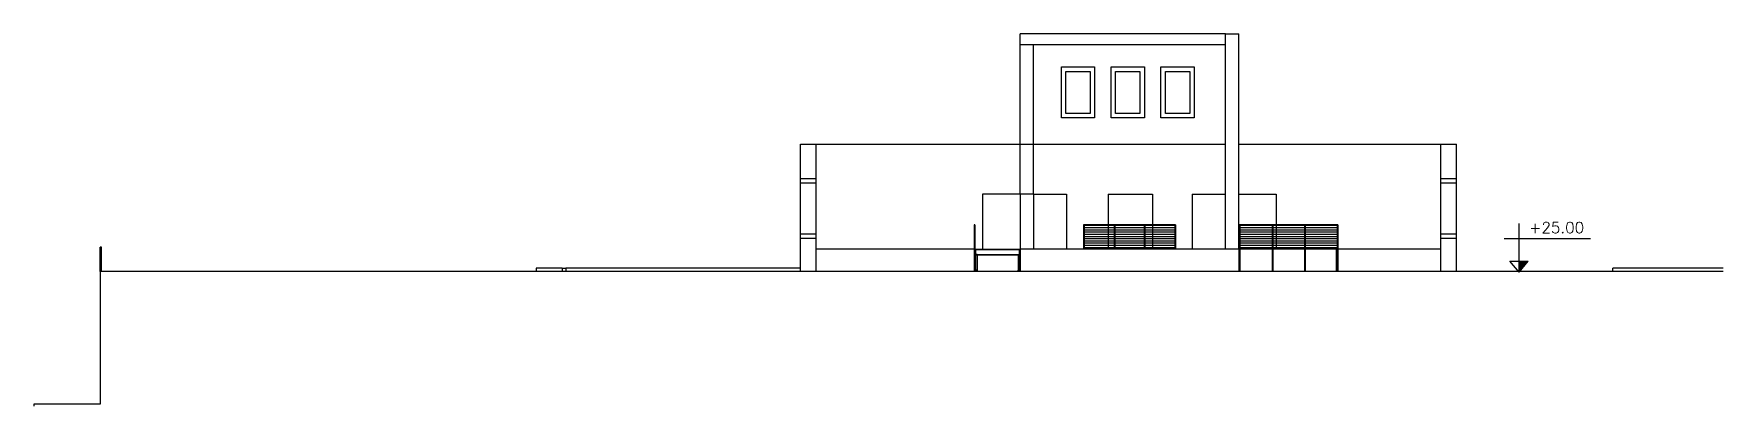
# Model space of a CAD drawing. Header units: millimetres. Extents: x 55520 to 96084, y -58491 to -49645.
# Drawn here: x 60505.9 to 60582.3, y -57349.1 to -57332.3 of the extents above; entities that cross this region are included whole.
import ezdxf
from ezdxf.enums import TextEntityAlignment as Align

# ---------------------------------------------------------------- set-up
doc = ezdxf.new("R2010")
doc.units = ezdxf.units.MM
for name, color, linetype in [('Alvenaria Corte', 30, 'Continuous'), ('Alvenaria Vista', 40, 'Continuous'), ('ARQ-SÍMBOLOS', 2, 'Continuous'), ('ARQ-TEXTO2', 2, 'Continuous'), ('Esquadrias', 241, 'Continuous'), ('Linha Fina', 100, 'Continuous'), ('Pilares', 181, 'Continuous')]:
    doc.layers.add(name, color=color, linetype=linetype)
doc.layers.add('Intervenções', color=1, linetype='Continuous', true_color=0xff0000)
doc.styles.add('ROMANS', font='romans.shx')

# ---------------------------------------------------------------- blocks, each defined once
blk = doc.blocks.new('Nível_Fachada')
at = {"layer": 'ARQ-SÍMBOLOS'}
h = blk.add_hatch(color=1, dxfattribs=at)
h.dxf.hatch_style = 1
h.paths.add_polyline_path([(0.167, 0.202), (0, 0.202), (0, 0)])
at = {"layer": 'ARQ-SÍMBOLOS', "color": 1}
for p, q in [((-0.271, 0.613), (1.29, 0.613)), ((0, 0), (0, 0.884)), ((-0.167, 0.202), (0.167, 0.202)), ((0, 0), (-0.167, 0.202)), ((0, 0), (0.167, 0.202))]:
    blk.add_line(p, q, dxfattribs=at)
at = {"layer": 'ARQ-TEXTO2', "style": 'ROMANS'}
blk.add_attdef('NIVEL-ACABADO', text='', height=0.2, dxfattribs=at).set_placement((0.182, 0.647), align=Align.BOTTOM_LEFT)

msp = doc.modelspace()

# ---------------------------------------------------------------- linework, layer by layer
at = {"layer": 'Alvenaria Corte'}
for p, q in [((60559.758, -57342.011), (60559.758, -57332.261)), ((60559.758, -57332.261), (60560.358, -57332.261)), ((60560.358, -57342.011), (60560.358, -57332.261)), ((60540.549, -57337.261), (60541.248, -57337.261)), ((60540.549, -57338.811), (60540.549, -57337.261)), ((60541.248, -57338.811), (60541.248, -57337.261)), ((60550.473, -57339.511), (60550.473, -57337.261)), ((60550.473, -57337.261), (60551.073, -57337.261)), ((60551.073, -57339.511), (60551.073, -57337.261)), ((60569.501, -57337.261), (60570.201, -57337.261)), ((60569.501, -57338.811), (60569.501, -57337.261)), ((60570.201, -57338.811), (60570.201, -57337.261)), ((60540.549, -57338.811), (60541.248, -57338.811)), ((60551.073, -57339.511), (60550.473, -57339.511)), ((60569.501, -57338.811), (60570.201, -57338.811)), ((60540.549, -57343.011), (60540.549, -57341.511)), ((60540.549, -57341.511), (60541.248, -57341.511)), ((60541.248, -57343.011), (60541.248, -57341.511)), ((60569.501, -57343.011), (60569.501, -57341.511)), ((60569.501, -57341.511), (60570.201, -57341.511)), ((60570.201, -57343.011), (60570.201, -57341.511)), ((60529.768, -57342.861), (60529.768, -57343.011)), ((60529.768, -57342.861), (60529.932, -57342.861)), ((60529.932, -57342.861), (60529.932, -57343.011))]:
    msp.add_line(p, q, dxfattribs=at)
at = {"layer": 'Alvenaria Vista'}
for p, q in [((60550.473, -57337.261), (60550.473, -57332.261)), ((60559.758, -57332.261), (60550.473, -57332.261)), ((60541.248, -57337.261), (60550.473, -57337.261)), ((60551.073, -57337.261), (60559.758, -57337.261)), ((60560.358, -57337.261), (60569.501, -57337.261)), ((60540.549, -57341.311), (60540.549, -57339.011)), ((60541.248, -57341.311), (60541.248, -57339.011)), ((60548.773, -57339.511), (60548.773, -57342.011)), ((60550.473, -57339.511), (60548.773, -57339.511)), ((60550.473, -57339.511), (60550.473, -57342.011)), ((60551.073, -57339.511), (60551.073, -57342.011)), ((60551.073, -57339.511), (60552.573, -57339.511)), ((60552.573, -57339.511), (60552.573, -57342.011)), ((60554.456, -57339.511), (60554.456, -57342.011)), ((60554.456, -57339.511), (60556.456, -57339.511)), ((60556.456, -57339.511), (60556.456, -57342.011)), ((60558.258, -57339.511), (60558.258, -57342.011)), ((60558.258, -57339.511), (60559.758, -57339.511)), ((60560.358, -57339.511), (60562.058, -57339.511)), ((60562.058, -57339.511), (60562.058, -57342.011)), ((60569.501, -57341.311), (60569.501, -57339.011)), ((60570.201, -57341.311), (60570.201, -57339.011)), ((60548.458, -57342.011), (60541.248, -57342.011)), ((60550.473, -57342.011), (60550.458, -57342.011)), ((60564.818, -57342.011), (60560.358, -57342.011)), ((60564.768, -57342.011), (60564.768, -57343.011)), ((60569.501, -57342.011), (60564.848, -57342.011))]:
    msp.add_line(p, q, dxfattribs=at)
at = {"layer": 'Alvenaria Vista', "color": 1}
for p, q in [((60559.758, -57332.761), (60550.473, -57332.761)), ((60551.073, -57337.261), (60551.073, -57332.761))]:
    msp.add_line(p, q, dxfattribs=at)
for points in [[(60552.343, -57333.761), (60553.843, -57333.761), (60553.843, -57336.061), (60552.343, -57336.061)], [(60554.593, -57333.761), (60556.093, -57333.761), (60556.093, -57336.061), (60554.593, -57336.061)], [(60556.843, -57333.761), (60558.343, -57333.761), (60558.343, -57336.061), (60556.843, -57336.061)]]:
    msp.add_lwpolyline(points, close=True, dxfattribs=at)
at = {"layer": 'Esquadrias'}
for p, q in [((60540.549, -57339.011), (60540.549, -57338.811)), ((60540.549, -57339.011), (60541.248, -57339.011)), ((60541.248, -57339.011), (60541.248, -57338.811)), ((60569.501, -57339.011), (60569.501, -57338.811)), ((60569.501, -57339.011), (60570.201, -57339.011)), ((60570.201, -57339.011), (60570.201, -57338.811)), ((60540.549, -57341.311), (60541.248, -57341.311)), ((60540.549, -57341.511), (60540.549, -57341.311)), ((60541.248, -57341.511), (60541.248, -57341.311)), ((60569.501, -57341.311), (60570.201, -57341.311)), ((60569.501, -57341.511), (60569.501, -57341.311)), ((60570.201, -57341.511), (60570.201, -57341.311)), ((60508.93, -57341.911), (60508.88, -57341.911)), ((60508.88, -57343.011), (60508.88, -57341.911)), ((60508.93, -57343.011), (60508.93, -57341.911))]:
    msp.add_line(p, q, dxfattribs=at)
at = {"layer": 'Intervenções'}
for p, q in [((60548.393, -57340.911), (60548.393, -57343.011)), ((60548.423, -57340.911), (60548.393, -57340.911)), ((60548.423, -57340.911), (60548.423, -57343.011)), ((60553.343, -57340.911), (60553.343, -57342.011)), ((60557.503, -57340.911), (60553.343, -57340.911)), ((60553.373, -57340.911), (60553.373, -57342.011)), ((60554.725, -57340.941), (60553.373, -57340.941)), ((60554.725, -57341.041), (60553.373, -57341.041)), ((60554.725, -57340.911), (60554.725, -57342.011)), ((60554.755, -57340.911), (60554.755, -57342.011)), ((60556.091, -57340.941), (60554.755, -57340.941)), ((60556.091, -57341.041), (60554.755, -57341.041)), ((60556.091, -57340.911), (60556.091, -57342.011)), ((60556.121, -57340.911), (60556.121, -57342.011)), ((60557.473, -57340.941), (60556.121, -57340.941)), ((60557.473, -57341.041), (60556.121, -57341.041)), ((60557.473, -57340.911), (60557.473, -57342.011)), ((60557.503, -57340.911), (60557.503, -57342.011)), ((60564.848, -57340.911), (60560.388, -57340.911)), ((60560.388, -57343.011), (60560.388, -57340.911)), ((60560.418, -57343.011), (60560.418, -57340.911)), ((60561.87, -57340.941), (60560.418, -57340.941)), ((60561.87, -57341.041), (60560.418, -57341.041)), ((60561.87, -57340.911), (60561.87, -57343.011)), ((60561.9, -57340.911), (60561.9, -57343.011)), ((60563.337, -57340.941), (60561.9, -57340.941)), ((60563.337, -57341.041), (60561.9, -57341.041)), ((60563.337, -57340.911), (60563.337, -57343.011)), ((60563.367, -57340.911), (60563.367, -57343.011)), ((60564.818, -57340.941), (60563.367, -57340.941)), ((60564.818, -57341.041), (60563.367, -57341.041)), ((60564.818, -57340.911), (60564.818, -57343.011)), ((60564.848, -57340.911), (60564.848, -57343.011)), ((60554.725, -57341.141), (60553.373, -57341.141)), ((60554.725, -57341.241), (60553.373, -57341.241)), ((60554.725, -57341.341), (60553.373, -57341.341)), ((60554.725, -57341.441), (60553.373, -57341.441)), ((60554.725, -57341.541), (60553.373, -57341.541)), ((60554.725, -57341.641), (60553.373, -57341.641)), ((60554.725, -57341.741), (60553.373, -57341.741)), ((60556.091, -57341.141), (60554.755, -57341.141)), ((60556.091, -57341.241), (60554.755, -57341.241)), ((60556.091, -57341.341), (60554.755, -57341.341)), ((60556.091, -57341.441), (60554.755, -57341.441)), ((60556.091, -57341.541), (60554.755, -57341.541)), ((60556.091, -57341.641), (60554.755, -57341.641)), ((60556.091, -57341.741), (60554.755, -57341.741)), ((60557.473, -57341.141), (60556.121, -57341.141)), ((60557.473, -57341.241), (60556.121, -57341.241)), ((60557.473, -57341.341), (60556.121, -57341.341)), ((60557.473, -57341.441), (60556.121, -57341.441)), ((60557.473, -57341.541), (60556.121, -57341.541)), ((60557.473, -57341.641), (60556.121, -57341.641)), ((60557.473, -57341.741), (60556.121, -57341.741)), ((60561.87, -57341.141), (60560.418, -57341.141)), ((60561.87, -57341.241), (60560.418, -57341.241)), ((60561.87, -57341.341), (60560.418, -57341.341)), ((60561.87, -57341.441), (60560.418, -57341.441)), ((60561.87, -57341.541), (60560.418, -57341.541)), ((60561.87, -57341.641), (60560.418, -57341.641)), ((60561.87, -57341.741), (60560.418, -57341.741)), ((60563.337, -57341.141), (60561.9, -57341.141)), ((60563.337, -57341.241), (60561.9, -57341.241)), ((60563.337, -57341.341), (60561.9, -57341.341)), ((60563.337, -57341.441), (60561.9, -57341.441)), ((60563.337, -57341.541), (60561.9, -57341.541)), ((60563.337, -57341.641), (60561.9, -57341.641)), ((60563.337, -57341.741), (60561.9, -57341.741)), ((60564.818, -57341.141), (60563.367, -57341.141)), ((60564.818, -57341.241), (60563.367, -57341.241)), ((60564.818, -57341.341), (60563.367, -57341.341)), ((60564.818, -57341.441), (60563.367, -57341.441)), ((60564.818, -57341.541), (60563.367, -57341.541)), ((60564.818, -57341.641), (60563.367, -57341.641)), ((60564.818, -57341.741), (60563.367, -57341.741)), ((60548.463, -57342.256), (60548.463, -57342.951)), ((60548.533, -57342.022), (60550.383, -57342.022)), ((60548.533, -57342.25), (60550.383, -57342.25)), ((60548.533, -57342.256), (60548.533, -57342.951)), ((60548.533, -57342.256), (60550.383, -57342.256)), ((60550.383, -57342.256), (60550.383, -57342.951)), ((60550.453, -57342.256), (60550.453, -57342.951)), ((60554.725, -57341.841), (60553.373, -57341.841)), ((60554.725, -57341.941), (60553.373, -57341.941)), ((60556.091, -57341.841), (60554.755, -57341.841)), ((60556.091, -57341.941), (60554.755, -57341.941)), ((60557.473, -57341.841), (60556.121, -57341.841)), ((60557.473, -57341.941), (60556.121, -57341.941)), ((60561.87, -57341.841), (60560.418, -57341.841)), ((60561.87, -57341.941), (60560.418, -57341.941)), ((60563.337, -57341.841), (60561.9, -57341.841)), ((60563.337, -57341.941), (60561.9, -57341.941)), ((60564.818, -57341.841), (60563.367, -57341.841)), ((60564.818, -57341.941), (60563.367, -57341.941))]:
    msp.add_line(p, q, dxfattribs=at)
msp.add_lwpolyline([(60550.45, -57342.016), (60548.465, -57342.016, 0.414214), (60548.463, -57342.019), (60548.463, -57342.031, -1), (60548.458, -57342.031), (60548.458, -57342.014, -0.414214), (60548.46, -57342.011), (60550.455, -57342.011, -0.414214), (60550.458, -57342.014), (60550.458, -57342.031, -1), (60550.453, -57342.031), (60550.453, -57342.019, 0.414214)], format="xyb", close=True, dxfattribs=at)
for points in [[(60548.533, -57342.016), (60548.463, -57342.016), (60548.463, -57342.256), (60548.533, -57342.256), (60548.533, -57342.25), (60548.469, -57342.25), (60548.469, -57342.022), (60548.533, -57342.022)], [(60550.383, -57342.016), (60550.453, -57342.016), (60550.453, -57342.256), (60550.383, -57342.256), (60550.383, -57342.25), (60550.447, -57342.25), (60550.447, -57342.022), (60550.383, -57342.022)], [(60548.463, -57342.951), (60548.533, -57342.951), (60548.533, -57342.961), (60548.463, -57342.961)], [(60548.463, -57342.961), (60548.533, -57342.961), (60548.533, -57343.011), (60548.463, -57343.011)], [(60550.383, -57342.951), (60550.453, -57342.951), (60550.453, -57342.961), (60550.383, -57342.961)], [(60550.383, -57342.961), (60550.453, -57342.961), (60550.453, -57343.011), (60550.383, -57343.011)]]:
    msp.add_lwpolyline(points, close=True, dxfattribs=at)
at = {"layer": 'Linha Fina'}
for p, q in [((60528.59, -57342.861), (60528.59, -57343.011)), ((60529.768, -57342.861), (60528.59, -57342.861)), ((60540.549, -57342.861), (60529.932, -57342.861)), ((60577.278, -57343.011), (60577.278, -57342.861)), ((60582.268, -57342.861), (60577.278, -57342.861))]:
    msp.add_line(p, q, dxfattribs=at)
for points in [[(60552.543, -57333.961), (60553.643, -57333.961), (60553.643, -57335.861), (60552.543, -57335.861)], [(60554.793, -57333.961), (60555.893, -57333.961), (60555.893, -57335.861), (60554.793, -57335.861)], [(60557.043, -57333.961), (60558.143, -57333.961), (60558.143, -57335.861), (60557.043, -57335.861)]]:
    msp.add_lwpolyline(points, close=True, dxfattribs=at)
at = {"layer": 'Pilares'}
for p, q in [((60550.473, -57342.011), (60550.473, -57343.011)), ((60560.358, -57342.011), (60550.473, -57342.011)), ((60560.358, -57342.011), (60560.358, -57343.011)), ((60582.268, -57343.011), (60508.88, -57343.011)), ((60508.88, -57343.011), (60508.88, -57349.011)), ((60508.88, -57349.011), (60505.874, -57349.011)), ((60505.874, -57349.011), (60505.874, -57349.111))]:
    msp.add_line(p, q, dxfattribs=at)

# ---------------------------------------------------------------- block references
at = {"layer": 'ARQ-SÍMBOLOS', "xscale": 2.5, "yscale": 2.5, "zscale": 2.5}
msp.add_blockref('Nível_Fachada', (60573.037, -57343.049), dxfattribs=at).add_auto_attribs({'NIVEL-ACABADO': '+25.00 '})

doc.saveas('drawing.dxf')
